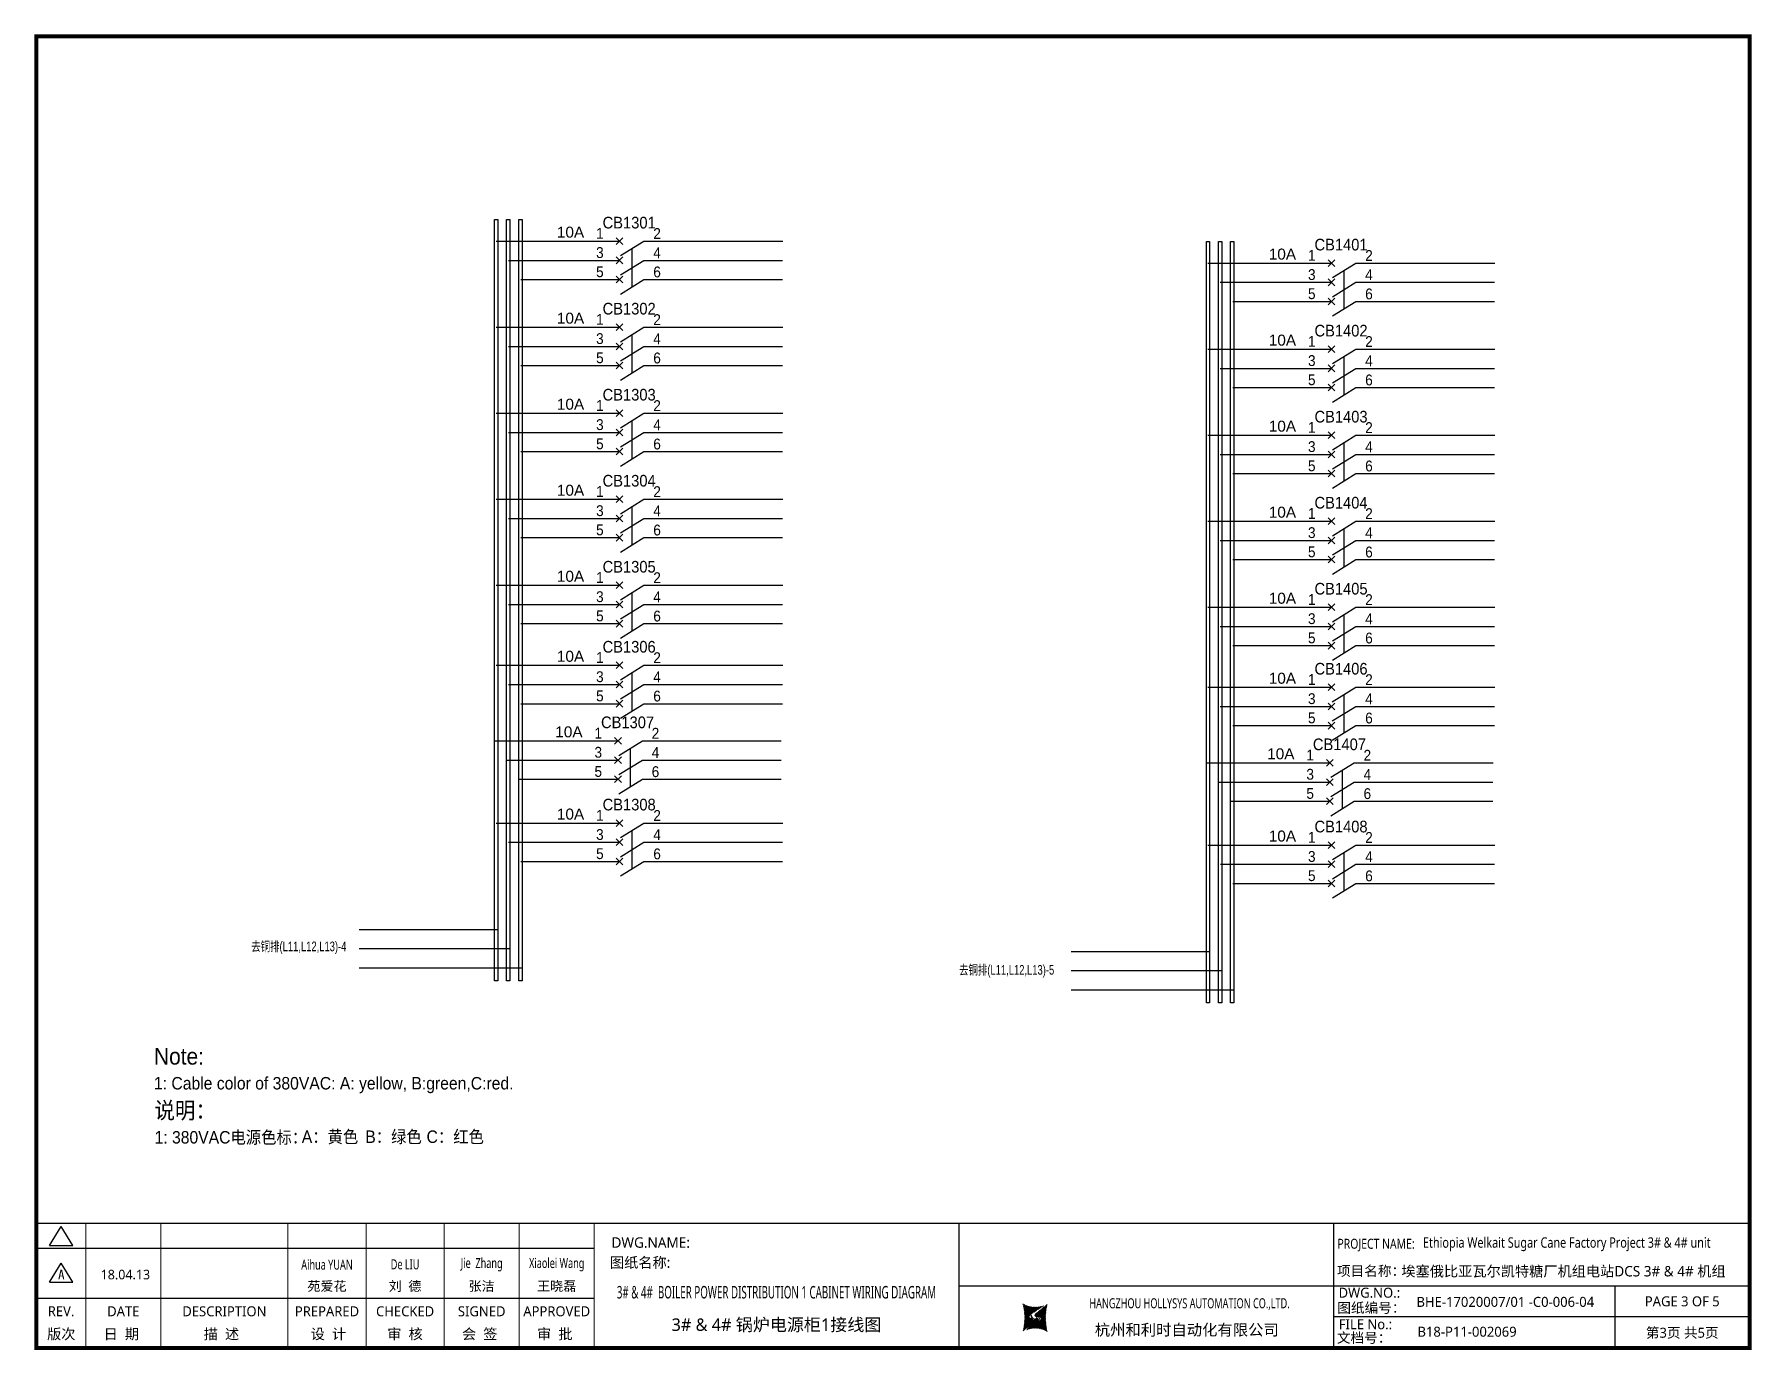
# Model space of a CAD drawing. Extents: x 81437 to 204847, y -54769 to -29444.
# Drawn here: x 106464 to 110590, y -36870 to -33707 of the extents above; entities that cross this region are included whole.
import ezdxf
from ezdxf.enums import TextEntityAlignment as Align
from ezdxf.lldxf.tags import DXFTag

# ---------------------------------------------------------------- set-up
doc = ezdxf.new("R2010")
doc.units = 0
doc.header["$LTSCALE"] = 100
doc.header["$MEASUREMENT"] = 0
for name, color, linetype in [('t', 1, 'Continuous'), ('标准图框及表格', 7, 'Continuous'), ('空气开关', 7, 'Continuous')]:
    doc.layers.add(name, color=color, linetype=linetype)
doc.styles.add('HZ', font='arial.ttf', dxfattribs={"width": 0.7})
doc.styles.get("Standard").update_dxf_attribs({"font": ''})
doc.styles.add('微软雅黑', font='')
doc.styles.get('Standard').set_extended_font_data('SimSun')
doc.styles.get('微软雅黑').set_extended_font_data('Microsoft YaHei')
tags = doc.linetypes.add('CENTER', pattern=[2, 1.25, -0.25, 0.25, -0.25]).pattern_tags.tags
tags[10:11] = [DXFTag(74, 4), DXFTag(75, 0), DXFTag(340, '0'), DXFTag(46, 1.0), DXFTag(50, 0.0), DXFTag(44, 0.0), DXFTag(45, 0.0)]
tags[8:9] = [DXFTag(74, 4), DXFTag(75, 0), DXFTag(340, '0'), DXFTag(46, 1.0), DXFTag(50, 0.0), DXFTag(44, 0.0), DXFTag(45, 0.0)]
tags[6:7] = [DXFTag(74, 4), DXFTag(75, 0), DXFTag(340, '0'), DXFTag(46, 1.0), DXFTag(50, 0.0), DXFTag(44, 0.0), DXFTag(45, 0.0)]
tags[4:5] = [DXFTag(74, 4), DXFTag(75, 0), DXFTag(340, '0'), DXFTag(46, 1.0), DXFTag(50, 0.0), DXFTag(44, 0.0), DXFTag(45, 0.0)]
pattern_1 = [(45, (-6.162819773475348, -58.86246267448996), (-0.736262898216564, 0.7362628982165641), [])]

msp = doc.modelspace()

# ---------------------------------------------------------------- texts
at = {"style": 'HZ', "width": 0.7}
for s, p in [('去铜排(L11,L12,L13)-4', (106985.5006598321, -35909.9945256491)), ('去铜排(L11,L12,L13)-5', (108685.7718482088, -35966.29702156706))]:
    msp.add_text(s, height=23.1, dxfattribs=at).set_placement(p)
at = {"color": 3, "style": 'HZ', "width": 0.9}
for s, height, p in [('Note:', 40, (106751.8192117737, -36182.51024392096)), ('1: Cable color of 380VAC: A: yellow, B:green,C:red.', 30, (106751.8192117737, -36242.25568020839)), ('说明：', 40, (106753.2366603556, -36312.394408097)), ('说明：', 40, (106753.2366603556, -36312.394408097)), ('1: 380VAC电源色标：', 30, (106753.2366603556, -36372.13984438442)), ('A：黄色', 30, (107106.8929932094, -36370.70822202566)), ('B：绿色', 30, (107259.5104620973, -36370.70838457654)), ('C：红色', 30, (107406.6486508269, -36370.70838457654))]:
    msp.add_text(s, height=height, dxfattribs=at).set_placement(p)
at = {"layer": '空气开关', "style": 'HZ', "width": 0.9}
for s, p in [('1', (107813.9044874067, -34198.47213169095)), ('2', (107951.3169869891, -34198.93029612388)), ('3', (107813.9044874067, -34244.58376712245)), ('4', (107951.3169869891, -34245.04193155538)), ('1', (109523.9654770292, -34251.25617824219)), ('2', (109661.3779766116, -34251.71434267512)), ('5', (107813.9044874067, -34290.69540255395)), ('6', (107951.3169869891, -34291.15356698688)), ('3', (109523.9654770292, -34297.36781367369)), ('4', (109661.3779766116, -34297.82597810662)), ('5', (109523.9654770292, -34343.47944910519)), ('6', (109661.3779766116, -34343.93761353812)), ('1', (107813.9044874067, -34405.156260255)), ('2', (107951.3169869891, -34405.61442468793)), ('3', (107813.9044874067, -34451.26789568651)), ('4', (107951.3169869891, -34451.72606011944)), ('1', (109523.9654770292, -34457.94030680625)), ('2', (109661.3779766116, -34458.39847123918)), ('5', (107813.9044874067, -34497.37953111801)), ('6', (107951.3169869891, -34497.83769555094)), ('3', (109523.9654770292, -34504.05194223775)), ('4', (109661.3779766116, -34504.51010667068)), ('5', (109523.9654770292, -34550.16357766925)), ('6', (109661.3779766116, -34550.62174210218)), ('1', (107813.9044874067, -34611.84038881906)), ('2', (107951.3169869891, -34612.29855325199)), ('3', (107813.9044874067, -34657.95202425056)), ('4', (107951.3169869891, -34658.41018868349)), ('1', (109523.9654770292, -34664.6244353703)), ('2', (109661.3779766116, -34665.08259980323)), ('5', (107813.9044874067, -34704.06365968206)), ('6', (107951.3169869891, -34704.52182411499)), ('3', (109523.9654770292, -34710.7360708018)), ('4', (109661.3779766116, -34711.19423523473)), ('5', (109523.9654770292, -34756.8477062333)), ('6', (109661.3779766116, -34757.30587066623)), ('1', (107813.9044874067, -34818.52451738311)), ('2', (107951.3169869891, -34818.98268181604)), ('3', (107813.9044874067, -34864.63615281462)), ('4', (107951.3169869891, -34865.09431724755)), ('1', (109523.9654770292, -34871.30856393436)), ('2', (109661.3779766116, -34871.76672836729)), ('5', (107813.9044874067, -34910.74778824612)), ('6', (107951.3169869891, -34911.20595267905)), ('3', (109523.9654770292, -34917.42019936586)), ('4', (109661.3779766116, -34917.87836379879)), ('5', (109523.9654770292, -34963.53183479736)), ('6', (109661.3779766116, -34963.98999923029)), ('1', (107813.9044874067, -35025.20864594717)), ('2', (107951.3169869891, -35025.6668103801)), ('3', (107813.9044874067, -35071.32028137867)), ('4', (107951.3169869891, -35071.7784458116)), ('1', (109523.9654770292, -35077.99269249841)), ('2', (109661.3779766116, -35078.45085693134)), ('5', (107813.9044874067, -35117.43191681017)), ('6', (107951.3169869891, -35117.8900812431)), ('3', (109523.9654770292, -35124.10432792991)), ('4', (109661.3779766116, -35124.56249236284)), ('5', (109523.9654770292, -35170.21596336141)), ('6', (109661.3779766116, -35170.67412779434)), ('1', (107813.8889782708, -35217.42737668528)), ('2', (107951.3014778532, -35217.88554111821)), ('3', (107813.8889782708, -35263.53901211678)), ('4', (107951.3014778532, -35263.99717654971)), ('1', (109523.9499678933, -35270.21142323652)), ('2', (109661.3624674757, -35270.66958766945)), ('5', (107813.8889782708, -35309.65064754828)), ('6', (107951.3014778532, -35310.10881198121)), ('3', (109523.9499678933, -35316.32305866802)), ('4', (109661.3624674757, -35316.78122310095)), ('5', (109523.9499678933, -35362.43469409952)), ('6', (109661.3624674757, -35362.89285853245)), ('1', (107810.0544874067, -35399.01679417959)), ('2', (107947.4669869891, -35399.47495861252)), ('3', (107810.0544874067, -35445.12842961109)), ('4', (107947.4669869891, -35445.58659404402)), ('1', (109520.1154770292, -35451.80084073083)), ('2', (109657.5279766116, -35452.25900516376)), ('5', (107810.0544874067, -35491.24006504259)), ('6', (107947.4669869891, -35491.69822947552)), ('3', (109520.1154770292, -35497.91247616233)), ('4', (109657.5279766116, -35498.37064059526)), ('5', (109520.1154770292, -35544.02411159383)), ('6', (109657.5279766116, -35544.48227602676)), ('1', (107813.9222448045, -35596.5784262288)), ('2', (107951.3347443869, -35597.03659066173)), ('3', (107813.9222448045, -35642.6900616603)), ('4', (107951.3347443869, -35643.14822609323)), ('1', (109523.983234427, -35649.36247278004)), ('2', (109661.3957340093, -35649.82063721297)), ('5', (107813.9222448045, -35688.8016970918)), ('6', (107951.3347443869, -35689.25986152473)), ('3', (109523.983234427, -35695.47410821154)), ('4', (109661.3957340093, -35695.93227264447)), ('5', (109523.983234427, -35741.58574364305)), ('6', (109661.3957340093, -35742.04390807598))]:
    msp.add_text(s, height=26.00961058081033, dxfattribs=at).set_placement(p)

# ---------------------------------------------------------------- blocks, each defined once
blk = doc.blocks.new('图框')
at = {"layer": '标准图框及表格'}
h = blk.add_hatch(dxfattribs=at)
h.set_pattern_fill('ANSI31', color=5, scale=8.329863809039892, style=0)
h.set_pattern_definition(pattern_1)
edge = h.paths.add_edge_path()
edge.add_arc((2393.094436262916, -3057.016314091056), 55.18534773488954, 238.1092081981581, 291.6531626184834)
edge.add_line((2413.457117633552, -3108.307481089123), (2382.362679957259, -3129.105284474292))
edge.add_arc((2232.744557938924, -3137.191253253037), 135.3602868968974, 346.3915348661821, 374.2500326978034)
edge.add_line((2364.304773850054, -3169.039594784347), (2391.343418124445, -3146.7148906974))
edge.add_line((2385.17637942767, -3139.143911424919), (2389.981166822123, -3139.761302572286))
edge.add_spline(control_points=[(2391.307199095063, -3146.750097628447), (2392.196661605914, -3145.885543305817), (2393.808172678844, -3144.319160410171), (2393.706362376579, -3140.114756849009), (2391.263680388605, -3139.875266105763), (2389.959101290711, -3139.747359722689)], knot_values=[0, 0, 0, 0, 6.844331067525468, 12.40042740766005, 18.76924275352248, 18.76924275352248, 18.76924275352248, 18.76924275352248], weights=[1, 1, 1, 1, 1, 1], degree=3, periodic=0)
edge.add_spline(control_points=[(2382.352543285211, -3129.127895979397), (2381.626555155563, -3129.73152025812), (2380.315378592357, -3130.821700626719), (2379.381276507607, -3132.24510027398), (2378.964379386169, -3132.880374753903)], knot_values=[0, 0, 0, 0, 5.253673658024614, 9.488438564008057, 9.488438564008057, 9.488438564008057, 9.488438564008057], weights=[1, 1, 1, 1, 1], degree=3, periodic=0)
edge.add_spline(control_points=[(2380.109845815059, -3131.144179531064), (2379.558651433159, -3131.767985770505), (2378.469607692277, -3133.249177120419), (2378.75000888206, -3136.59141356358), (2381.696031569307, -3138.758015293683), (2384.022624161043, -3139.007997601494), (2385.15175362843, -3139.129317677358)], knot_values=[10.66597461496156, 10.66597461496156, 10.66597461496156, 10.66597461496156, 18.97770399508879, 28.89455822145742, 41.119553648298, 52.64692538081317, 52.64692538081317, 52.64692538081317, 52.64692538081317], weights=[1, 1, 1, 1, 1, 1, 1], degree=3, periodic=0)
h = blk.add_hatch(dxfattribs=at)
h.set_pattern_fill('ANSI31', color=3, scale=8.329863809039892, style=0)
h.set_pattern_definition(pattern_1)
edge = h.paths.add_edge_path()
edge.add_line((2396.306912351669, -3134.638821765021), (2401.543221691929, -3135.303048767099))
edge.add_spline(control_points=[(2394.881673431148, -3127.632408877759), (2393.992210920092, -3128.496963200258), (2392.380699847337, -3130.063346096064), (2392.482510149457, -3134.26774965708), (2394.925192137576, -3134.507240400384), (2396.229771235499, -3134.635146783385)], knot_values=[0, 0, 0, 0, 6.844331067526932, 12.40042740766158, 18.76924275352342, 18.76924275352342, 18.76924275352342, 18.76924275352342], weights=[1, 1, 1, 1, 1, 1], degree=3, periodic=0)
edge.add_line((2421.884098676157, -3105.342911721815), (2394.845454401773, -3127.667615808762))
edge.add_spline(control_points=[(2406.462349776273, -3142.781070641064), (2406.85282482484, -3142.285248106444), (2407.700959278394, -3140.915136680455), (2407.438863643569, -3137.791092942495), (2404.4928409567, -3135.624491212552), (2402.166248364556, -3135.374508904741), (2401.037118897577, -3135.253188828716)], knot_values=[12.65408913243743, 12.65408913243743, 12.65408913243743, 12.65408913243743, 18.97770399508879, 28.89455822145742, 41.119553648298, 52.64692538081317, 52.64692538081317, 52.64692538081317, 52.64692538081317], weights=[1, 1, 1, 1, 1, 1, 1], degree=3, periodic=0)
edge.add_line((2405.463463917236, -3143.838156073773), (2406.618423075823, -3142.594514654259))
edge.add_line((2403.858524028219, -3145.261600863971), (2405.463463917236, -3143.838156073904))
edge.add_line((2372.73175489228, -3166.075025417009), (2403.826192568573, -3145.277222031841))
edge.add_arc((2393.094436262916, -3217.366192415033), 55.18534773488965, 58.10920819815809, 111.6531626184834)
edge.add_arc((2553.444314586908, -3137.191253253037), 135.360286896897, 166.3915348661823, 194.2500326978024)
at = {"color": 7}
for p, q in [((2209.47921527367, -2910.443887418679), (2209.47921527367, -3210.443887418679)), ((3109.47921527367, -2910.443887418679), (3109.47921527367, -3210.443887418679)), ((-6.162819773475348, -2970.443887418679), (1333.995352829523, -2970.443887418679)), ((-6.162819773475348, -3090.443887418679), (1333.995352829523, -3090.443887418679)), ((2209.47921527367, -3060.443887418679), (3109.47921527367, -3060.443887418679)), ((3109.47921527367, -3060.443887418679), (4109.47921527367, -3060.443887418679)), ((3785.62275226965, -3060.443887418679), (3785.62275226965, -3210.443887418679)), ((4109.47921527367, -3135.443887418679), (3109.47921527367, -3135.443887418679))]:
    blk.add_line(p, q, dxfattribs=at)
at = {"color": 7, "const_width": 3}
blk.add_lwpolyline([(4109.47921527367, -2910.443887418679), (-6.162819773475348, -2910.443887418679)], dxfattribs=at)
at = {"layer": 't', "color": 7}
for p, q in [((25.78656344305637, -2963.855076038152), (53.73638948711596, -2917.984787991318)), ((81.68621553114644, -2963.855076038152), (53.73638948711596, -2917.984787991318)), ((25.78656344305637, -2963.855076038152), (81.68621553114644, -2963.855076038152)), ((25.78656344305637, -3051.839702165522), (53.73638948711596, -3005.969414118631)), ((81.68621553114644, -3051.839702165522), (53.73638948711596, -3005.969414118631)), ((25.78656344305637, -3051.839702165522), (81.68621553114644, -3051.839702165522))]:
    blk.add_line(p, q, dxfattribs=at)
at = {"layer": 't', "color": 7, "const_width": 9.61519705431492}
blk.add_lwpolyline([(4109.47921527367, -3210.443887418679), (4109.47921527367, -58.86246267448996), (-6.162819773475348, -58.86246267448996), (-6.162819773475348, -3210.443887418679)], close=True, dxfattribs=at)
at = {"layer": 't', "color": 7, "const_width": 2.40379926357873}
for points in [[(112.6024995874977, -2911.645787050457), (112.6024995874977, -3210.443887418679)], [(292.8874443558816, -2911.645787050457), (292.8874443558816, -3210.443887418679)], [(598.2254953145239, -2911.645787050457), (598.2254953145239, -3215.27550872017)], [(785.8254793036103, -2911.645787050457), (785.8254793036103, -3215.27550872017)], [(973.4254632926677, -2911.645787050457), (973.4254632926677, -3215.27550872017)], [(1153.71040806111, -2911.645787050457), (1153.71040806111, -3215.27550872017)], [(1333.995352829523, -2911.645787050457), (1333.995352829523, -3215.27550872017)]]:
    blk.add_lwpolyline(points, dxfattribs=at)
at = {"color": 7, "linetype": 'CENTER', "style": '微软雅黑'}
for s, height, p in [('项目名称：', 24, (3118.237888517288, -3036.94681899895)), ('图纸编号：', 24, (3119.058468482224, -3125.527001057468)), ('杭州和利时自动化有限公司', 27, (2536.38633266712, -3179.976961063531)), ('文档号：', 24, (3117.869572934458, -3197.591179766443))]:
    blk.add_text(s, height=height, dxfattribs=at).set_placement(p)
at = {"color": 7, "style": '微软雅黑', "flags": 8}
for tag, p, height in [('DWG.NAME:', (1375.473639447489, -2969.2419877869), 25), ('DWG.NO.:', (3122.023352488108, -3089.264933317976), 24), ('图纸编号', (3309.199899152482, -3111.267140832559), 24), ('FILENO.:', (3122.509725826509, -3164.966587124836), 24), ('文档号', (3311.563545755656, -3182.994948628203), 24)]:
    blk.add_attdef(tag, p, '', height=height, dxfattribs=at)
at = {"color": 7, "style": '微软雅黑', "width": 0.8, "flags": 8}
for tag, p, height in [('PROJECTNAME:', (3119.317365890063, -2971.670387076527), 24), ('PROJECT_NAME', (3324.743137664682, -2969.191656158461), 25)]:
    blk.add_attdef(tag, p, '', height=height, dxfattribs=at)
at = {"color": 7, "style": '微软雅黑', "flags": 8}
for tag, height, width, p in [('RENLIU', 24, 0.7, (692.0254873090671, -3009.243060483925)), ('SHUFENWANG', 24, 0.7, (879.6254712981536, -3009.243060483925)), ('FANGHOU', 24, 0.7, (1063.567935676903, -3009.243060483925)), ('DANDANLI', 24, 0.7, (1243.852880445316, -3009.243060483925)), ('#10STATIONONTROLCABINETCOVER', 30, 0.6, (1771.737284051596, -3076.044837234568)), ('HANGZHOUHOLLYSYSAUTOMATIONCO.,LTD.', 24, 0.7, (2763.919484516009, -3104.577265918681))]:
    blk.add_attdef(tag, text='', height=height, dxfattribs=dict(at, width=width)).set_placement(p, align=Align.MIDDLE)
for tag, p in [('图纸名称:', (1371.649552043295, -3024.785799731683)), ('项目名称', (3272.897224152879, -3045.626842364768))]:
    blk.add_attdef(tag, text='', height=25, dxfattribs=at).set_placement(p, align=Align.BOTTOM_LEFT)
at = {"color": 7, "flags": 8}
blk.add_attdef('A', text='', height=23, dxfattribs=at).set_placement((53.73638948711596, -3033.744016823508), align=Align.MIDDLE)
at = {"color": 7, "style": '微软雅黑', "flags": 8}
for tag, height, p in [('设计时间', 23, (207.7030023673433, -3033.744016823508)), ('刘仁', 23, (692.0254873090671, -3061.050838701933)), ('王姝芬', 23, (879.6254712981536, -3061.050838701933)), ('侯方', 23, (1063.567935676903, -3061.050838701933)), ('李丹丹', 23, (1243.852880445316, -3061.050838701933)), ('PAGEXOFX', 24, (3947.55098377166, -3097.943887418679)), ('REV.', 24, (53.21983990701119, -3121.911417548025)), ('DATE', 24, (202.7449719716897, -3121.911417548025)), ('DESCRIPTION', 24, (445.5564698352027, -3121.911417548025)), ('PREPARED', 24, (692.0254873090671, -3121.911417548025)), ('CHECKED', 24, (879.625471298139, -3121.911417548025)), ('SIGNED', 24, (1063.567935676889, -3121.911417548025)), ('APPROVED', 24, (1243.852880445316, -3121.911417548025)), ('图纸名称', 30, (1771.737284051596, -3153.557526718527)), ('第几页共几页', 24, (3947.55098377166, -3172.943887418679))]:
    blk.add_attdef(tag, text='', height=height, dxfattribs=at).set_placement(p, align=Align.MIDDLE)
at = {"layer": 't', "color": 7, "style": '微软雅黑'}
for s, p in [('版次', (53.73638948711596, -3176.462903945333)), ('日  期', (198.0371495971121, -3176.462903945333)), ('描  述', (438.3267756979694, -3176.462903945333)), ('设  计', (695.3342144116759, -3176.462903945333)), ('审  核', (879.4319590690502, -3176.462903945333)), ('会  签', (1058.860113302311, -3176.462903945333)), ('审  批', (1239.145058070724, -3176.462903945333))]:
    blk.add_text(s, height=25, dxfattribs=at).set_placement(p, align=Align.MIDDLE_CENTER)
at = {"layer": '标准图框及表格', "color": 5, "style": 'HZ'}
for s, p in [('pgqh', (2367.722055843864, -3118.539690870716)), ('hollilas', (2367.889081852576, -3144.830947292762))]:
    blk.add_text(s, height=5.205656721233694, dxfattribs=at).set_placement(p)
at = {"layer": '标准图框及表格', "color": 3, "style": 'HZ'}
for s, height, p in [('auto', 8.676094535389492, (2394.744307490306, -3133.062499086471)), ('hollysys', 4.338047267694746, (2396.375285240625, -3158.593924068552))]:
    blk.add_text(s, height=height, dxfattribs=at).set_placement(p)
blk = doc.blocks.new('供电端子')
at = {"style": 'HZ', "width": 0.7}
blk.add_attdef('供电端子', (0, 0), '', height=17, dxfattribs=at)

# ---------------------------------------------------------------- linework, layer by layer
at = {"color": 6}
for p, q in [((107878.4061344321, -34212.2589728605), (107862.2223767374, -34196.07521516583)), ((107862.2223767374, -34212.2589728605), (107878.4061344321, -34196.07521516583)), ((107872.3963119598, -34238.9550801908), (107928.8679868959, -34204.16709401317)), ((107862.2223767374, -34258.370608292), (107878.4061344321, -34242.18685059733)), ((107878.4061344321, -34258.370608292), (107862.2223767374, -34242.18685059733)), ((107872.3963119598, -34285.0667156223), (107928.8679868959, -34250.27872944467)), ((109588.4671240545, -34265.04301941174), (109572.2833663598, -34248.85926171707)), ((109572.2833663598, -34265.04301941174), (109588.4671240545, -34248.85926171707)), ((109582.4573015822, -34291.73912674204), (109638.9289765183, -34256.95114056441)), ((107862.2223767374, -34304.48224372351), (107878.4061344321, -34288.29848602883)), ((107878.4061344321, -34304.48224372351), (107862.2223767374, -34288.29848602883)), ((107872.3963119598, -34331.1783510538), (107928.8679868959, -34296.39036487617)), ((109572.2833663598, -34311.15465484325), (109588.4671240545, -34294.97089714857)), ((109588.4671240545, -34311.15465484325), (109572.2833663598, -34294.97089714857)), ((109582.4573015822, -34337.85076217354), (109638.9289765183, -34303.06277599591)), ((109572.2833663598, -34357.26629027475), (109588.4671240545, -34341.08253258008)), ((109588.4671240545, -34357.26629027475), (109572.2833663598, -34341.08253258008)), ((109582.4573015822, -34383.96239760504), (109638.9289765183, -34349.17441142741)), ((107878.4061344321, -34418.94310142456), (107862.2223767374, -34402.75934372989)), ((107862.2223767374, -34418.94310142456), (107878.4061344321, -34402.75934372989)), ((107872.3963119598, -34445.63920875485), (107928.8679868959, -34410.85122257722)), ((107862.2223767374, -34465.05473685606), (107878.4061344321, -34448.87097916139)), ((107878.4061344321, -34465.05473685606), (107862.2223767374, -34448.87097916139)), ((107872.3963119598, -34491.75084418635), (107928.8679868959, -34456.96285800872)), ((109588.4671240545, -34471.7271479758), (109572.2833663598, -34455.54339028113)), ((109572.2833663598, -34471.7271479758), (109588.4671240545, -34455.54339028113)), ((109582.4573015822, -34498.42325530609), (109638.9289765183, -34463.63526912846)), ((107862.2223767374, -34511.16637228756), (107878.4061344321, -34494.98261459289)), ((107878.4061344321, -34511.16637228756), (107862.2223767374, -34494.98261459289)), ((107872.3963119598, -34537.86247961786), (107928.8679868959, -34503.07449344022)), ((109572.2833663598, -34517.8387834073), (109588.4671240545, -34501.65502571263)), ((109588.4671240545, -34517.8387834073), (109572.2833663598, -34501.65502571263)), ((109582.4573015822, -34544.5348907376), (109638.9289765183, -34509.74690455996)), ((109572.2833663598, -34563.9504188388), (109588.4671240545, -34547.76666114413)), ((109588.4671240545, -34563.9504188388), (109572.2833663598, -34547.76666114413)), ((109582.4573015822, -34590.6465261691), (109638.9289765183, -34555.85853999147)), ((107878.4061344321, -34625.62722998861), (107862.2223767374, -34609.44347229394)), ((107862.2223767374, -34625.62722998861), (107878.4061344321, -34609.44347229394)), ((107872.3963119598, -34652.32333731891), (107928.8679868959, -34617.53535114128)), ((107862.2223767374, -34671.73886542011), (107878.4061344321, -34655.55510772544)), ((107878.4061344321, -34671.73886542011), (107862.2223767374, -34655.55510772544)), ((107872.3963119598, -34698.43497275041), (107928.8679868959, -34663.64698657278)), ((109588.4671240545, -34678.41127653985), (109572.2833663598, -34662.22751884518)), ((109572.2833663598, -34678.41127653985), (109588.4671240545, -34662.22751884518)), ((109582.4573015822, -34705.10738387015), (109638.9289765183, -34670.31939769252)), ((107862.2223767374, -34717.85050085161), (107878.4061344321, -34701.66674315694)), ((107878.4061344321, -34717.85050085161), (107862.2223767374, -34701.66674315694)), ((107872.3963119598, -34744.54660818191), (107928.8679868959, -34709.75862200428)), ((109572.2833663598, -34724.52291197135), (109588.4671240545, -34708.33915427668)), ((109588.4671240545, -34724.52291197135), (109572.2833663598, -34708.33915427668)), ((109582.4573015822, -34751.21901930165), (109638.9289765183, -34716.43103312402)), ((109572.2833663598, -34770.63454740286), (109588.4671240545, -34754.45078970819)), ((109588.4671240545, -34770.63454740286), (109572.2833663598, -34754.45078970819)), ((109582.4573015822, -34797.33065473315), (109638.9289765183, -34762.54266855552)), ((107878.4061344321, -34832.31135855267), (107862.2223767374, -34816.127600858)), ((107862.2223767374, -34832.31135855267), (107878.4061344321, -34816.127600858)), ((107872.3963119598, -34859.00746588296), (107928.8679868959, -34824.21947970533)), ((107862.2223767374, -34878.42299398417), (107878.4061344321, -34862.2392362895)), ((107878.4061344321, -34878.42299398417), (107862.2223767374, -34862.2392362895)), ((107872.3963119598, -34905.11910131446), (107928.8679868959, -34870.33111513683)), ((109588.4671240545, -34885.09540510391), (109572.2833663598, -34868.91164740924)), ((109572.2833663598, -34885.09540510391), (109588.4671240545, -34868.91164740924)), ((109582.4573015822, -34911.7915124342), (109638.9289765183, -34877.00352625657)), ((107862.2223767374, -34924.53462941567), (107878.4061344321, -34908.350871721)), ((107878.4061344321, -34924.53462941567), (107862.2223767374, -34908.350871721)), ((107872.3963119598, -34951.23073674597), (107928.8679868959, -34916.44275056833)), ((109572.2833663598, -34931.20704053541), (109588.4671240545, -34915.02328284074)), ((109588.4671240545, -34931.20704053541), (109572.2833663598, -34915.02328284074)), ((109582.4573015822, -34957.90314786571), (109638.9289765183, -34923.11516168807)), ((109572.2833663598, -34977.31867596691), (109588.4671240545, -34961.13491827224)), ((109588.4671240545, -34977.31867596691), (109572.2833663598, -34961.13491827224)), ((109582.4573015822, -35004.01478329721), (109638.9289765183, -34969.22679711958)), ((107878.4061344321, -35038.99548711672), (107862.2223767374, -35022.81172942205)), ((107862.2223767374, -35038.99548711672), (107878.4061344321, -35022.81172942205)), ((107872.3963119598, -35065.69159444702), (107928.8679868959, -35030.90360826939)), ((107862.2223767374, -35085.10712254822), (107878.4061344321, -35068.92336485355)), ((107878.4061344321, -35085.10712254822), (107862.2223767374, -35068.92336485355)), ((107872.3963119598, -35111.80322987852), (107928.8679868959, -35077.01524370089)), ((109588.4671240545, -35091.77953366796), (109572.2833663598, -35075.59577597329)), ((109572.2833663598, -35091.77953366796), (109588.4671240545, -35075.59577597329)), ((109582.4573015822, -35118.47564099826), (109638.9289765183, -35083.68765482063)), ((107862.2223767374, -35131.21875797972), (107878.4061344321, -35115.03500028505)), ((107878.4061344321, -35131.21875797972), (107862.2223767374, -35115.03500028505)), ((107872.3963119598, -35157.91486531002), (107928.8679868959, -35123.12687913239)), ((109572.2833663598, -35137.89116909946), (109588.4671240545, -35121.70741140479)), ((109588.4671240545, -35137.89116909946), (109572.2833663598, -35121.70741140479)), ((109582.4573015822, -35164.58727642976), (109638.9289765183, -35129.79929025213)), ((109572.2833663598, -35184.00280453097), (109588.4671240545, -35167.8190468363)), ((109588.4671240545, -35184.00280453097), (109572.2833663598, -35167.8190468363)), ((109582.4573015822, -35210.69891186126), (109638.9289765183, -35175.91092568363)), ((107878.3906252962, -35231.21421785483), (107862.2068676015, -35215.03046016016)), ((107862.2068676015, -35231.21421785483), (107878.3906252962, -35215.03046016016)), ((107872.3808028239, -35257.91032518513), (107928.85247776, -35223.1223390075)), ((107862.2068676015, -35277.32585328633), (107878.3906252962, -35261.14209559166)), ((107878.3906252962, -35277.32585328633), (107862.2068676015, -35261.14209559166)), ((107872.3808028239, -35304.02196061663), (107928.85247776, -35269.233974439)), ((109588.4516149186, -35283.99826440607), (109572.267857224, -35267.8145067114)), ((109572.267857224, -35283.99826440607), (109588.4516149186, -35267.8145067114)), ((107862.2068676015, -35323.43748871783), (107878.3906252962, -35307.25373102316)), ((107878.3906252962, -35323.43748871783), (107862.2068676015, -35307.25373102316)), ((109582.4417924463, -35310.69437173637), (109638.9134673825, -35275.90638555874)), ((107872.3808028239, -35350.13359604813), (107928.85247776, -35315.3456098705)), ((109572.267857224, -35330.10989983757), (109588.4516149186, -35313.9261421429)), ((109588.4516149186, -35330.10989983757), (109572.267857224, -35313.9261421429)), ((109582.4417924463, -35356.80600716787), (109638.9134673825, -35322.01802099024)), ((109572.267857224, -35376.22153526908), (109588.4516149186, -35360.03777757441)), ((109588.4516149186, -35376.22153526908), (109572.267857224, -35360.03777757441)), ((109582.4417924463, -35402.91764259937), (109638.9134673825, -35368.12965642174)), ((107874.5561344321, -35412.80363534914), (107858.3723767374, -35396.61987765447)), ((107858.3723767374, -35412.80363534914), (107874.5561344321, -35396.61987765447)), ((107868.5463119598, -35439.49974267944), (107925.0179868959, -35404.71175650181)), ((107858.3723767374, -35458.91527078064), (107874.5561344321, -35442.73151308597)), ((107874.5561344321, -35458.91527078064), (107858.3723767374, -35442.73151308597)), ((107868.5463119598, -35485.61137811094), (107925.0179868959, -35450.82339193331)), ((109584.6171240545, -35465.58768190038), (109568.4333663599, -35449.40392420571)), ((109568.4333663599, -35465.58768190038), (109584.6171240545, -35449.40392420571)), ((109578.6073015822, -35492.28378923068), (109635.0789765184, -35457.49580305305)), ((107858.3723767374, -35505.02690621214), (107874.5561344321, -35488.84314851747)), ((107874.5561344321, -35505.02690621214), (107858.3723767374, -35488.84314851747)), ((107868.5463119598, -35531.72301354244), (107925.0179868959, -35496.93502736481)), ((109568.4333663599, -35511.69931733188), (109584.6171240545, -35495.51555963721)), ((109584.6171240545, -35511.69931733188), (109568.4333663599, -35495.51555963721)), ((109578.6073015822, -35538.39542466218), (109635.0789765184, -35503.60743848455)), ((109568.4333663599, -35557.81095276339), (109584.6171240545, -35541.62719506872)), ((109584.6171240545, -35557.81095276339), (109568.4333663599, -35541.62719506872)), ((109578.6073015822, -35584.50706009368), (109635.0789765184, -35549.71907391605)), ((107878.4238918298, -35610.36526739835), (107862.2401341352, -35594.18150970368)), ((107862.2401341352, -35610.36526739835), (107878.4238918298, -35594.18150970368)), ((107862.2401341352, -35656.47690282985), (107878.4238918298, -35640.29314513518)), ((107878.4238918298, -35656.47690282985), (107862.2401341352, -35640.29314513518)), ((107872.4140693575, -35637.06137472865), (107928.8857442937, -35602.27338855102)), ((107872.4140693575, -35683.17301016015), (107928.8857442937, -35648.38502398252)), ((109588.4848814523, -35663.14931394959), (109572.3011237576, -35646.96555625492)), ((109572.3011237576, -35663.14931394959), (109588.4848814523, -35646.96555625492)), ((109582.47505898, -35689.84542127989), (109638.9467339161, -35655.05743510226)), ((107862.2401341352, -35702.58853826136), (107878.4238918298, -35686.40478056669)), ((107878.4238918298, -35702.58853826136), (107862.2401341352, -35686.40478056669)), ((107872.4140693575, -35729.28464559165), (107928.8857442937, -35694.49665941402)), ((109572.3011237576, -35709.2609493811), (109588.4848814523, -35693.07719168643)), ((109588.4848814523, -35709.2609493811), (109572.3011237576, -35693.07719168643)), ((109582.47505898, -35735.95705671139), (109638.9467339161, -35701.16907053376)), ((109572.3011237576, -35755.3725848126), (109588.4848814523, -35739.18882711793)), ((109588.4848814523, -35755.3725848126), (109572.3011237576, -35739.18882711793)), ((109582.47505898, -35782.06869214289), (109638.9467339161, -35747.28070596526))]:
    msp.add_line(p, q, dxfattribs=at)
at = {"color": 2}
for p, q in [((107573.6496419555, -34204.16709401317), (107870.3142555847, -34204.16709401317)), ((107928.8679868959, -34204.16709401317), (108262.5634490421, -34204.16709401317)), ((109283.710631578, -34256.95114056441), (109580.3752452072, -34256.95114056441)), ((109638.9289765183, -34256.95114056441), (109972.6244386646, -34256.95114056441)), ((107573.6496419555, -34410.85122257722), (107870.3142555847, -34410.85122257722)), ((107928.8679868959, -34410.85122257722), (108262.5634490421, -34410.85122257722)), ((109283.710631578, -34463.63526912846), (109580.3752452072, -34463.63526912846)), ((109638.9289765183, -34463.63526912846), (109972.6244386646, -34463.63526912846)), ((107573.6496419555, -34617.53535114128), (107870.3142555847, -34617.53535114128)), ((107928.8679868959, -34617.53535114128), (108262.5634490421, -34617.53535114128)), ((109283.710631578, -34670.31939769252), (109580.3752452072, -34670.31939769252)), ((109638.9289765183, -34670.31939769252), (109972.6244386646, -34670.31939769252)), ((107573.6496419555, -34824.21947970533), (107870.3142555847, -34824.21947970533)), ((107928.8679868959, -34824.21947970533), (108262.5634490421, -34824.21947970533)), ((109283.710631578, -34877.00352625657), (109580.3752452072, -34877.00352625657)), ((109638.9289765183, -34877.00352625657), (109972.6244386646, -34877.00352625657)), ((107573.6496419555, -35030.90360826939), (107870.3142555847, -35030.90360826939)), ((107928.8679868959, -35030.90360826939), (108262.5634490421, -35030.90360826939)), ((109283.710631578, -35083.68765482063), (109580.3752452072, -35083.68765482063)), ((109638.9289765183, -35083.68765482063), (109972.6244386646, -35083.68765482063)), ((107573.6341328196, -35223.1223390075), (107870.2987464488, -35223.1223390075)), ((107928.85247776, -35223.1223390075), (108262.5479399063, -35223.1223390075)), ((109283.6951224421, -35275.90638555874), (109580.3597360713, -35275.90638555874)), ((109638.9134673825, -35275.90638555874), (109972.6089295287, -35275.90638555874)), ((107569.7996419555, -35404.71175650181), (107866.4642555847, -35404.71175650181)), ((107925.0179868959, -35404.71175650181), (108258.7134490422, -35404.71175650181)), ((109279.860631578, -35457.49580305305), (109576.5252452072, -35457.49580305305)), ((109635.0789765184, -35457.49580305305), (109968.7744386646, -35457.49580305305)), ((107573.6673993533, -35602.27338855102), (107870.3320129825, -35602.27338855102)), ((107928.8857442937, -35602.27338855102), (108262.5812064399, -35602.27338855102)), ((109283.7283889757, -35655.05743510226), (109580.393002605, -35655.05743510226)), ((109638.9467339161, -35655.05743510226), (109972.6421960624, -35655.05743510226)), ((107244.861938595, -35857.6401225256), (107578.5574007413, -35857.6401225256)), ((108954.9229282175, -35910.42416907685), (109288.6183903637, -35910.42416907685))]:
    msp.add_line(p, q, dxfattribs=at)
at = {"color": 3}
for p, q in [((107603.3496419555, -34250.27872944467), (107870.3142555847, -34250.27872944467)), ((107928.8679868959, -34250.27872944467), (108261.973799377, -34250.27872944467)), ((109313.410631578, -34303.06277599591), (109580.3752452072, -34303.06277599591)), ((109638.9289765183, -34303.06277599591), (109972.0347889994, -34303.06277599591)), ((107603.3496419555, -34456.96285800872), (107870.3142555847, -34456.96285800872)), ((107928.8679868959, -34456.96285800872), (108261.973799377, -34456.96285800872)), ((109313.410631578, -34509.74690455996), (109580.3752452072, -34509.74690455996)), ((109638.9289765183, -34509.74690455996), (109972.0347889994, -34509.74690455996)), ((107603.3496419555, -34663.64698657278), (107870.3142555847, -34663.64698657278)), ((107928.8679868959, -34663.64698657278), (108261.973799377, -34663.64698657278)), ((109313.410631578, -34716.43103312402), (109580.3752452072, -34716.43103312402)), ((109638.9289765183, -34716.43103312402), (109972.0347889994, -34716.43103312402)), ((107603.3496419555, -34870.33111513683), (107870.3142555847, -34870.33111513683)), ((107928.8679868959, -34870.33111513683), (108261.973799377, -34870.33111513683)), ((109313.410631578, -34923.11516168807), (109580.3752452072, -34923.11516168807)), ((109638.9289765183, -34923.11516168807), (109972.0347889994, -34923.11516168807)), ((107603.3496419555, -35077.01524370089), (107870.3142555847, -35077.01524370089)), ((107928.8679868959, -35077.01524370089), (108261.973799377, -35077.01524370089)), ((109313.410631578, -35129.79929025213), (109580.3752452072, -35129.79929025213)), ((109638.9289765183, -35129.79929025213), (109972.0347889994, -35129.79929025213)), ((107603.3341328196, -35269.233974439), (107870.2987464488, -35269.233974439)), ((107928.85247776, -35269.233974439), (108261.9582902411, -35269.233974439)), ((109313.3951224421, -35322.01802099024), (109580.3597360713, -35322.01802099024)), ((109638.9134673825, -35322.01802099024), (109972.0192798636, -35322.01802099024)), ((107599.4996419555, -35450.82339193331), (107866.4642555847, -35450.82339193331)), ((107925.0179868959, -35450.82339193331), (108258.123799377, -35450.82339193331)), ((109309.560631578, -35503.60743848455), (109576.5252452072, -35503.60743848455)), ((109635.0789765184, -35503.60743848455), (109968.1847889995, -35503.60743848455)), ((107603.3673993533, -35648.38502398252), (107870.3320129825, -35648.38502398252)), ((107928.8857442937, -35648.38502398252), (108261.9915567748, -35648.38502398252)), ((109313.4283889757, -35701.16907053376), (109580.393002605, -35701.16907053376)), ((109638.9467339161, -35701.16907053376), (109972.0525463972, -35701.16907053376)), ((107244.861938595, -35903.75175795711), (107607.4335622531, -35903.75175795711)), ((108954.9229282175, -35956.53580450835), (109317.4945518756, -35956.53580450835))]:
    msp.add_line(p, q, dxfattribs=at)
at = {"color": 1}
for p, q in [((107633.3305210672, -34296.39036487617), (107870.3142555847, -34296.39036487617)), ((107928.8679868959, -34296.39036487617), (108261.973799377, -34296.39036487617)), ((109343.3915106896, -34349.17441142741), (109580.3752452072, -34349.17441142741)), ((109638.9289765183, -34349.17441142741), (109972.0347889994, -34349.17441142741)), ((107633.3305210672, -34503.07449344022), (107870.3142555847, -34503.07449344022)), ((107928.8679868959, -34503.07449344022), (108261.973799377, -34503.07449344022)), ((109343.3915106896, -34555.85853999147), (109580.3752452072, -34555.85853999147)), ((109638.9289765183, -34555.85853999147), (109972.0347889994, -34555.85853999147)), ((107633.3305210672, -34709.75862200428), (107870.3142555847, -34709.75862200428)), ((107928.8679868959, -34709.75862200428), (108261.973799377, -34709.75862200428)), ((109343.3915106896, -34762.54266855552), (109580.3752452072, -34762.54266855552)), ((109638.9289765183, -34762.54266855552), (109972.0347889994, -34762.54266855552)), ((107633.3305210672, -34916.44275056833), (107870.3142555847, -34916.44275056833)), ((107928.8679868959, -34916.44275056833), (108261.973799377, -34916.44275056833)), ((109343.3915106896, -34969.22679711958), (109580.3752452072, -34969.22679711958)), ((109638.9289765183, -34969.22679711958), (109972.0347889994, -34969.22679711958)), ((107633.3305210672, -35123.12687913239), (107870.3142555847, -35123.12687913239)), ((107928.8679868959, -35123.12687913239), (108261.973799377, -35123.12687913239)), ((109343.3915106896, -35175.91092568363), (109580.3752452072, -35175.91092568363)), ((109638.9289765183, -35175.91092568363), (109972.0347889994, -35175.91092568363)), ((107633.3150119313, -35315.3456098705), (107870.2987464488, -35315.3456098705)), ((107928.85247776, -35315.3456098705), (108261.9582902411, -35315.3456098705)), ((109343.3760015538, -35368.12965642174), (109580.3597360713, -35368.12965642174)), ((109638.9134673825, -35368.12965642174), (109972.0192798636, -35368.12965642174)), ((107629.4805210672, -35496.93502736481), (107866.4642555847, -35496.93502736481)), ((107925.0179868959, -35496.93502736481), (108258.123799377, -35496.93502736481)), ((109339.5415106897, -35549.71907391605), (109576.5252452072, -35549.71907391605)), ((109635.0789765184, -35549.71907391605), (109968.1847889995, -35549.71907391605)), ((107633.348278465, -35694.49665941402), (107870.3320129825, -35694.49665941402)), ((107928.8857442937, -35694.49665941402), (108261.9915567748, -35694.49665941402)), ((109343.4092680874, -35747.28070596526), (109580.393002605, -35747.28070596526)), ((109638.9467339161, -35747.28070596526), (109972.0525463972, -35747.28070596526)), ((107244.861938595, -35949.86339338861), (107635.9369282791, -35949.86339338861)), ((108954.9229282175, -36002.64743993985), (109345.9979179016, -36002.64743993985))]:
    msp.add_line(p, q, dxfattribs=at)
at = {"color": 2}
for points in [[(107577.6369282792, -34152.46709401318), (107577.6369282792, -35981.29507144725), (107569.7996419555, -35981.29507144725), (107569.7996419555, -34152.46709401318)], [(109287.6979179016, -34205.25114056443), (109287.6979179016, -36034.07911799849), (109279.860631578, -36034.07911799849), (109279.860631578, -34205.25114056443)]]:
    msp.add_lwpolyline(points, close=True, dxfattribs=at)
at = {"color": 3}
for points in [[(107606.7869282791, -34152.46709401318), (107606.7869282791, -35981.29507144725), (107598.9496419555, -35981.29507144725), (107598.9496419555, -34152.46709401318)], [(109316.8479179016, -34205.25114056443), (109316.8479179016, -36034.07911799849), (109309.0106315779, -36034.07911799849), (109309.0106315779, -34205.25114056443)]]:
    msp.add_lwpolyline(points, close=True, dxfattribs=at)
at = {"color": 1}
for points in [[(107635.9369282791, -34152.46709401318), (107635.9369282791, -35981.29507144725), (107628.0996419554, -35981.29507144725), (107628.0996419554, -34152.46709401318)], [(109345.9979179016, -34205.25114056443), (109345.9979179016, -36034.07911799849), (109338.1606315779, -36034.07911799849), (109338.1606315779, -34205.25114056443)]]:
    msp.add_lwpolyline(points, close=True, dxfattribs=at)
at = {"layer": '空气开关', "color": 6}
for p, q in [((107900.6321494278, -34267.67272253347), (107900.6321494278, -34221.561087102)), ((107900.6321494278, -34313.78435796497), (107900.6321494278, -34267.6727225335)), ((109610.6931390503, -34320.45676908471), (109610.6931390503, -34274.34513365324)), ((109610.6931390503, -34366.56840451621), (109610.6931390503, -34320.45676908474)), ((107900.6321494278, -34474.35685109752), (107900.6321494278, -34428.24521566605)), ((107900.6321494278, -34520.46848652903), (107900.6321494278, -34474.35685109755)), ((109610.6931390503, -34527.14089764877), (109610.6931390503, -34481.02926221729)), ((109610.6931390503, -34573.25253308027), (109610.6931390503, -34527.14089764879)), ((107900.6321494278, -34681.04097966158), (107900.6321494278, -34634.92934423011)), ((107900.6321494278, -34727.15261509308), (107900.6321494278, -34681.04097966161)), ((109610.6931390503, -34733.82502621282), (109610.6931390503, -34687.71339078135)), ((109610.6931390503, -34779.93666164432), (109610.6931390503, -34733.82502621285)), ((107900.6321494278, -34887.72510822563), (107900.6321494278, -34841.61347279416)), ((107900.6321494278, -34933.83674365714), (107900.6321494278, -34887.72510822566)), ((109610.6931390503, -34940.50915477688), (109610.6931390503, -34894.3975193454)), ((109610.6931390503, -34986.62079020838), (109610.6931390503, -34940.5091547769)), ((107900.6321494278, -35094.40923678969), (107900.6321494278, -35048.29760135822)), ((107900.6321494278, -35140.52087222119), (107900.6321494278, -35094.40923678972)), ((109610.6931390503, -35147.19328334093), (109610.6931390503, -35101.08164790946)), ((109610.6931390503, -35193.30491877243), (109610.6931390503, -35147.19328334096)), ((107900.6166402919, -35286.6279675278), (107900.6166402919, -35240.51633209633)), ((107900.6166402919, -35332.7396029593), (107900.6166402919, -35286.62796752783)), ((109610.6776299144, -35339.41201407904), (109610.6776299144, -35293.30037864757)), ((109610.6776299144, -35385.52364951054), (109610.6776299144, -35339.41201407907)), ((107896.7821494278, -35468.21738502211), (107896.7821494278, -35422.10574959064)), ((107896.7821494278, -35514.32902045361), (107896.7821494278, -35468.21738502214)), ((109606.8431390503, -35521.00143157335), (109606.8431390503, -35474.88979614188)), ((109606.8431390503, -35567.11306700485), (109606.8431390503, -35521.00143157338)), ((107900.6499068256, -35665.77901707132), (107900.6499068256, -35619.66738163985)), ((107900.6499068256, -35711.89065250282), (107900.6499068256, -35665.77901707135)), ((109610.7108964481, -35718.56306362256), (109610.7108964481, -35672.45142819109)), ((109610.7108964481, -35764.67469905406), (109610.7108964481, -35718.56306362259))]:
    msp.add_line(p, q, dxfattribs=at)

# ---------------------------------------------------------------- block references
at = {"color": 1}
ref = msp.add_blockref('图框', (106475.4474011548, -33653.23142554892), dxfattribs=at)
ref.add_attrib('PROJECTNAME:', 'PROJECT NAME:', (109594.7647670449, -36624.90181262545), dxfattribs={"color": 7, "height": 24, "style": '微软雅黑', "width": 0.8000000000000002})
ref.add_attrib('FILENO.:', 'FILE No.:', (109597.9571269813, -36818.19801267375), dxfattribs={"color": 7, "height": 24, "style": '微软雅黑'})
ref.add_attrib('DWG.NO.:', 'DWG.NO.:', (109597.4707536429, -36742.49635886689), dxfattribs={"color": 7, "height": 24, "style": '微软雅黑'})
ref.add_attrib('PAGEXOFX', 'PAGE 3 OF 5', dxfattribs={"color": 7, "height": 24, "style": '微软雅黑', "flags": 8}).set_placement((110422.9983849265, -36751.1753129676), align=Align.MIDDLE)
ref.add_attrib('PROJECT_NAME', 'Ethiopia Welkait Sugar Cane Factory Project 3# & 4# unit', (109800.1905388195, -36622.42308170738), dxfattribs={"color": 7, "height": 25, "style": '微软雅黑', "width": 0.8})
ref.add_attrib('项目名称', '埃塞俄比亚瓦尔凯特糖厂机组电站DCS 3# & 4# 机组', dxfattribs={"color": 7, "height": 25, "style": '微软雅黑'}).set_placement((109748.3446253077, -36698.85826791369), align=Align.BOTTOM_LEFT)
ref.add_attrib('HANGZHOUHOLLYSYSAUTOMATIONCO.,LTD.', 'HANGZHOU HOLLYSYS AUTOMATION CO.,LTD.', dxfattribs={"color": 7, "height": 24, "style": '微软雅黑', "width": 0.6999999999999998}).set_placement((109239.3668856708, -36757.8086914676), align=Align.MIDDLE)
ref.add_attrib('图纸名称:', '图纸名称:', dxfattribs={"color": 7, "height": 25, "style": '微软雅黑', "flags": 8}).set_placement((107847.0969531981, -36678.0172252806), align=Align.BOTTOM_LEFT)
ref.add_attrib('#10STATIONONTROLCABINETCOVER', '3# & 4#  BOILER POWER DISTRIBUTION 1 CABINET WIRING DIAGRAM', dxfattribs={"color": 7, "height": 30, "style": '微软雅黑', "width": 0.6, "flags": 8}).set_placement((108247.1846852064, -36729.27626278349), align=Align.MIDDLE)
ref.add_attrib('DWG.NAME:', 'DWG.NAME:', (107850.9210406023, -36622.47341333582), dxfattribs={"color": 7, "height": 25, "style": '微软雅黑', "flags": 8})
ref.add_attrib('DANDANLI', 'Xiaolei Wang', dxfattribs={"color": 7, "height": 24, "style": '微软雅黑', "width": 0.6999999999999998, "flags": 8}).set_placement((107719.3002816001, -36662.47448603284), align=Align.MIDDLE)
ref.add_attrib('FANGHOU', 'Jie  Zhang', dxfattribs={"color": 7, "height": 24, "style": '微软雅黑', "width": 0.6999999999999998, "flags": 8}).set_placement((107539.0153368317, -36662.47448603284), align=Align.MIDDLE)
ref.add_attrib('SHUFENWANG', 'De LIU', dxfattribs={"color": 7, "height": 24, "style": '微软雅黑', "width": 0.6999999999999998, "flags": 8}).set_placement((107355.072872453, -36662.47448603284), align=Align.MIDDLE)
ref.add_attrib('RENLIU', 'Aihua YUAN', dxfattribs={"color": 7, "height": 24, "style": '微软雅黑', "width": 0.6999999999999998, "flags": 8}).set_placement((107167.4728884639, -36662.47448603284), align=Align.MIDDLE)
ref.add_attrib('APPROVED', 'APPROVED', dxfattribs={"color": 7, "height": 24, "style": '微软雅黑'}).set_placement((107719.3002816001, -36775.14284309695), align=Align.MIDDLE)
ref.add_attrib('SIGNED', 'SIGNED', dxfattribs={"color": 7, "height": 24, "style": '微软雅黑'}).set_placement((107539.0153368317, -36775.14284309695), align=Align.MIDDLE)
ref.add_attrib('CHECKED', 'CHECKED', dxfattribs={"color": 7, "height": 24, "style": '微软雅黑'}).set_placement((107355.072872453, -36775.14284309695), align=Align.MIDDLE)
ref.add_attrib('PREPARED', 'PREPARED', dxfattribs={"color": 7, "height": 24, "style": '微软雅黑'}).set_placement((107167.4728884639, -36775.14284309695), align=Align.MIDDLE)
ref.add_attrib('DESCRIPTION', 'DESCRIPTION', dxfattribs={"color": 7, "height": 24, "style": '微软雅黑'}).set_placement((106921.00387099, -36775.14284309695), align=Align.MIDDLE)
ref.add_attrib('DATE', 'DATE', dxfattribs={"color": 7, "height": 24, "style": '微软雅黑', "flags": 8}).set_placement((106678.1923731265, -36775.14284309695), align=Align.MIDDLE)
ref.add_attrib('REV.', 'REV.', dxfattribs={"color": 7, "height": 24, "style": '微软雅黑', "flags": 8}).set_placement((106528.6672410618, -36775.14284309695), align=Align.MIDDLE)
ref.add_attrib('A', 'A', dxfattribs={"color": 7, "height": 23, "flags": 8}).set_placement((106529.1837906419, -36686.97544237243), align=Align.MIDDLE)
ref.add_attrib('设计时间', '18.04.13', dxfattribs={"color": 7, "height": 23, "style": '微软雅黑', "flags": 8}).set_placement((106683.1504035222, -36686.97544237243), align=Align.MIDDLE)
ref.add_attrib('李丹丹', '王晓磊', dxfattribs={"color": 7, "height": 23, "style": '微软雅黑', "flags": 8}).set_placement((107719.3002816001, -36714.28226425085), align=Align.MIDDLE)
ref.add_attrib('侯方', '张洁', dxfattribs={"color": 7, "height": 23, "style": '微软雅黑', "flags": 8}).set_placement((107539.0153368317, -36714.28226425085), align=Align.MIDDLE)
ref.add_attrib('王姝芬', '刘  德', dxfattribs={"color": 7, "height": 23, "style": '微软雅黑', "flags": 8}).set_placement((107355.072872453, -36714.28226425085), align=Align.MIDDLE)
ref.add_attrib('刘仁', '苑爱花', dxfattribs={"color": 7, "height": 23, "style": '微软雅黑', "flags": 8}).set_placement((107167.4728884639, -36714.28226425085), align=Align.MIDDLE)
ref.add_attrib('图纸名称', '3# & 4# 锅炉电源柜1接线图', dxfattribs={"color": 7, "height": 30, "style": '微软雅黑', "flags": 8}).set_placement((108247.1846852064, -36806.78895226744), align=Align.MIDDLE)
ref.add_attrib('文档号', 'B18-P11-002069', (109787.0109469105, -36836.22637417712), dxfattribs={"color": 7, "height": 24, "style": '微软雅黑', "flags": 8})
ref.add_attrib('图纸编号', 'BHE-17020007/01 -C0-006-04', (109784.6473003073, -36764.49856638148), dxfattribs={"color": 7, "height": 24, "style": '微软雅黑', "flags": 8})
ref.add_attrib('第几页共几页', '第3页 共5页', dxfattribs={"color": 7, "height": 24, "style": '微软雅黑', "flags": 8}).set_placement((110422.9983849265, -36826.1753129676), align=Align.MIDDLE)
ref = msp.add_blockref('供电端子', (107893.3022008077, -34173.69893744234), dxfattribs=dict(xscale=0.9349999999976717, yscale=0.9349999999976717))
ref.add_attrib('供电端子', 'CB1301', dxfattribs={"height": 28.05, "style": 'HZ', "width": 0.9}).set_placement((107893.3022008077, -34173.69893744234), align=Align.CENTER)
ref = msp.add_blockref('供电端子', (107752.5022008077, -34195.69893744234), dxfattribs=dict(xscale=0.9349999999976717, yscale=0.9349999999976717))
ref.add_attrib('供电端子', '10A', dxfattribs={"height": 26.4, "style": 'HZ'}).set_placement((107752.5022008077, -34195.69893744234), align=Align.CENTER)
ref = msp.add_blockref('供电端子', (109603.3631904302, -34226.48298399358), dxfattribs=dict(xscale=0.9349999999976717, yscale=0.9349999999976717))
ref.add_attrib('供电端子', 'CB1401', dxfattribs={"height": 28.05, "style": 'HZ', "width": 0.9}).set_placement((109603.3631904302, -34226.48298399358), align=Align.CENTER)
ref = msp.add_blockref('供电端子', (109462.5631904302, -34248.48298399358), dxfattribs=dict(xscale=0.9349999999976717, yscale=0.9349999999976717))
ref.add_attrib('供电端子', '10A', dxfattribs={"height": 26.4, "style": 'HZ'}).set_placement((109462.5631904302, -34248.48298399358), align=Align.CENTER)
ref = msp.add_blockref('供电端子', (107893.3022008077, -34380.38306600639), dxfattribs=dict(xscale=0.9349999999976717, yscale=0.9349999999976717))
ref.add_attrib('供电端子', 'CB1302', dxfattribs={"height": 28.05, "style": 'HZ', "width": 0.9}).set_placement((107893.3022008077, -34380.38306600639), align=Align.CENTER)
ref = msp.add_blockref('供电端子', (107752.5022008077, -34402.38306600639), dxfattribs=dict(xscale=0.9349999999976717, yscale=0.9349999999976717))
ref.add_attrib('供电端子', '10A', dxfattribs={"height": 26.4, "style": 'HZ'}).set_placement((107752.5022008077, -34402.38306600639), align=Align.CENTER)
ref = msp.add_blockref('供电端子', (109462.5631904302, -34455.16711255763), dxfattribs=dict(xscale=0.9349999999976717, yscale=0.9349999999976717))
ref.add_attrib('供电端子', '10A', dxfattribs={"height": 26.4, "style": 'HZ'}).set_placement((109462.5631904302, -34455.16711255763), align=Align.CENTER)
ref = msp.add_blockref('供电端子', (109603.3631904302, -34433.16711255763), dxfattribs=dict(xscale=0.9349999999976717, yscale=0.9349999999976717))
ref.add_attrib('供电端子', 'CB1402', dxfattribs={"height": 28.05, "style": 'HZ', "width": 0.9}).set_placement((109603.3631904302, -34433.16711255763), align=Align.CENTER)
ref = msp.add_blockref('供电端子', (107893.3022008077, -34587.06719457045), dxfattribs=dict(xscale=0.9349999999976717, yscale=0.9349999999976717))
ref.add_attrib('供电端子', 'CB1303', dxfattribs={"height": 28.05, "style": 'HZ', "width": 0.9}).set_placement((107893.3022008077, -34587.06719457045), align=Align.CENTER)
ref = msp.add_blockref('供电端子', (107752.5022008077, -34609.06719457045), dxfattribs=dict(xscale=0.9349999999976717, yscale=0.9349999999976717))
ref.add_attrib('供电端子', '10A', dxfattribs={"height": 26.4, "style": 'HZ'}).set_placement((107752.5022008077, -34609.06719457045), align=Align.CENTER)
ref = msp.add_blockref('供电端子', (109462.5631904302, -34661.85124112169), dxfattribs=dict(xscale=0.9349999999976717, yscale=0.9349999999976717))
ref.add_attrib('供电端子', '10A', dxfattribs={"height": 26.4, "style": 'HZ'}).set_placement((109462.5631904302, -34661.85124112169), align=Align.CENTER)
ref = msp.add_blockref('供电端子', (109603.3631904302, -34639.85124112169), dxfattribs=dict(xscale=0.9349999999976717, yscale=0.9349999999976717))
ref.add_attrib('供电端子', 'CB1403', dxfattribs={"height": 28.05, "style": 'HZ', "width": 0.9}).set_placement((109603.3631904302, -34639.85124112169), align=Align.CENTER)
ref = msp.add_blockref('供电端子', (107893.3022008077, -34793.7513231345), dxfattribs=dict(xscale=0.9349999999976717, yscale=0.9349999999976717))
ref.add_attrib('供电端子', 'CB1304', dxfattribs={"height": 28.05, "style": 'HZ', "width": 0.9}).set_placement((107893.3022008077, -34793.7513231345), align=Align.CENTER)
ref = msp.add_blockref('供电端子', (107752.5022008077, -34815.7513231345), dxfattribs=dict(xscale=0.9349999999976717, yscale=0.9349999999976717))
ref.add_attrib('供电端子', '10A', dxfattribs={"height": 26.4, "style": 'HZ'}).set_placement((107752.5022008077, -34815.7513231345), align=Align.CENTER)
ref = msp.add_blockref('供电端子', (109462.5631904302, -34868.53536968574), dxfattribs=dict(xscale=0.9349999999976717, yscale=0.9349999999976717))
ref.add_attrib('供电端子', '10A', dxfattribs={"height": 26.4, "style": 'HZ'}).set_placement((109462.5631904302, -34868.53536968574), align=Align.CENTER)
ref = msp.add_blockref('供电端子', (109603.3631904302, -34846.53536968574), dxfattribs=dict(xscale=0.9349999999976717, yscale=0.9349999999976717))
ref.add_attrib('供电端子', 'CB1404', dxfattribs={"height": 28.05, "style": 'HZ', "width": 0.9}).set_placement((109603.3631904302, -34846.53536968574), align=Align.CENTER)
ref = msp.add_blockref('供电端子', (107893.3022008077, -35000.43545169855), dxfattribs=dict(xscale=0.9349999999976717, yscale=0.9349999999976717))
ref.add_attrib('供电端子', 'CB1305', dxfattribs={"height": 28.05, "style": 'HZ', "width": 0.9}).set_placement((107893.3022008077, -35000.43545169855), align=Align.CENTER)
ref = msp.add_blockref('供电端子', (107752.5022008077, -35022.43545169855), dxfattribs=dict(xscale=0.9349999999976717, yscale=0.9349999999976717))
ref.add_attrib('供电端子', '10A', dxfattribs={"height": 26.4, "style": 'HZ'}).set_placement((107752.5022008077, -35022.43545169855), align=Align.CENTER)
ref = msp.add_blockref('供电端子', (109462.5631904302, -35075.2194982498), dxfattribs=dict(xscale=0.9349999999976717, yscale=0.9349999999976717))
ref.add_attrib('供电端子', '10A', dxfattribs={"height": 26.4, "style": 'HZ'}).set_placement((109462.5631904302, -35075.2194982498), align=Align.CENTER)
ref = msp.add_blockref('供电端子', (109603.3631904302, -35053.2194982498), dxfattribs=dict(xscale=0.9349999999976717, yscale=0.9349999999976717))
ref.add_attrib('供电端子', 'CB1405', dxfattribs={"height": 28.05, "style": 'HZ', "width": 0.9}).set_placement((109603.3631904302, -35053.2194982498), align=Align.CENTER)
ref = msp.add_blockref('供电端子', (107752.4866916718, -35214.65418243666), dxfattribs=dict(xscale=0.9349999999976717, yscale=0.9349999999976717))
ref.add_attrib('供电端子', '10A', dxfattribs={"height": 26.4, "style": 'HZ'}).set_placement((107752.4866916718, -35214.65418243666), align=Align.CENTER)
ref = msp.add_blockref('供电端子', (107893.2866916718, -35192.65418243666), dxfattribs=dict(xscale=0.9349999999976717, yscale=0.9349999999976717))
ref.add_attrib('供电端子', 'CB1306', dxfattribs={"height": 28.05, "style": 'HZ', "width": 0.9}).set_placement((107893.2866916718, -35192.65418243666), align=Align.CENTER)
ref = msp.add_blockref('供电端子', (109603.3476812943, -35245.43822898791), dxfattribs=dict(xscale=0.9349999999976717, yscale=0.9349999999976717))
ref.add_attrib('供电端子', 'CB1406', dxfattribs={"height": 28.05, "style": 'HZ', "width": 0.9}).set_placement((109603.3476812943, -35245.43822898791), align=Align.CENTER)
ref = msp.add_blockref('供电端子', (109462.5476812943, -35267.43822898791), dxfattribs=dict(xscale=0.9349999999976717, yscale=0.9349999999976717))
ref.add_attrib('供电端子', '10A', dxfattribs={"height": 26.4, "style": 'HZ'}).set_placement((109462.5476812943, -35267.43822898791), align=Align.CENTER)
ref = msp.add_blockref('供电端子', (107889.4522008077, -35374.24359993097), dxfattribs=dict(xscale=0.9349999999976717, yscale=0.9349999999976717))
ref.add_attrib('供电端子', 'CB1307', dxfattribs={"height": 28.05, "style": 'HZ', "width": 0.9}).set_placement((107889.4522008077, -35374.24359993097), align=Align.CENTER)
ref = msp.add_blockref('供电端子', (107748.6522008077, -35396.24359993097), dxfattribs=dict(xscale=0.9349999999976717, yscale=0.9349999999976717))
ref.add_attrib('供电端子', '10A', dxfattribs={"height": 26.4, "style": 'HZ'}).set_placement((107748.6522008077, -35396.24359993097), align=Align.CENTER)
ref = msp.add_blockref('供电端子', (109458.7131904302, -35449.02764648222), dxfattribs=dict(xscale=0.9349999999976717, yscale=0.9349999999976717))
ref.add_attrib('供电端子', '10A', dxfattribs={"height": 26.4, "style": 'HZ'}).set_placement((109458.7131904302, -35449.02764648222), align=Align.CENTER)
ref = msp.add_blockref('供电端子', (109599.5131904302, -35427.02764648222), dxfattribs=dict(xscale=0.9349999999976717, yscale=0.9349999999976717))
ref.add_attrib('供电端子', 'CB1407', dxfattribs={"height": 28.05, "style": 'HZ', "width": 0.9}).set_placement((109599.5131904302, -35427.02764648222), align=Align.CENTER)
ref = msp.add_blockref('供电端子', (107893.3199582055, -35571.80523198019), dxfattribs=dict(xscale=0.9349999999976717, yscale=0.9349999999976717))
ref.add_attrib('供电端子', 'CB1308', dxfattribs={"height": 28.05, "style": 'HZ', "width": 0.9}).set_placement((107893.3199582055, -35571.80523198019), align=Align.CENTER)
ref = msp.add_blockref('供电端子', (107752.5199582055, -35593.80523198019), dxfattribs=dict(xscale=0.9349999999976717, yscale=0.9349999999976717))
ref.add_attrib('供电端子', '10A', dxfattribs={"height": 26.4, "style": 'HZ'}).set_placement((107752.5199582055, -35593.80523198019), align=Align.CENTER)
ref = msp.add_blockref('供电端子', (109603.380947828, -35624.58927853143), dxfattribs=dict(xscale=0.9349999999976717, yscale=0.9349999999976717))
ref.add_attrib('供电端子', 'CB1408', dxfattribs={"height": 28.05, "style": 'HZ', "width": 0.9}).set_placement((109603.380947828, -35624.58927853143), align=Align.CENTER)
ref = msp.add_blockref('供电端子', (109462.580947828, -35646.58927853143), dxfattribs=dict(xscale=0.9349999999976717, yscale=0.9349999999976717))
ref.add_attrib('供电端子', '10A', dxfattribs={"height": 26.4, "style": 'HZ'}).set_placement((109462.580947828, -35646.58927853143), align=Align.CENTER)

msp.set_redraw_order([(e.dxf.handle, doc.entitydb.next_handle()) for e in msp.query("TEXT MTEXT ATTDEF DIMENSION ARC_DIMENSION")])  # texts and dimensions are drawn at this point

doc.saveas('drawing.dxf')
